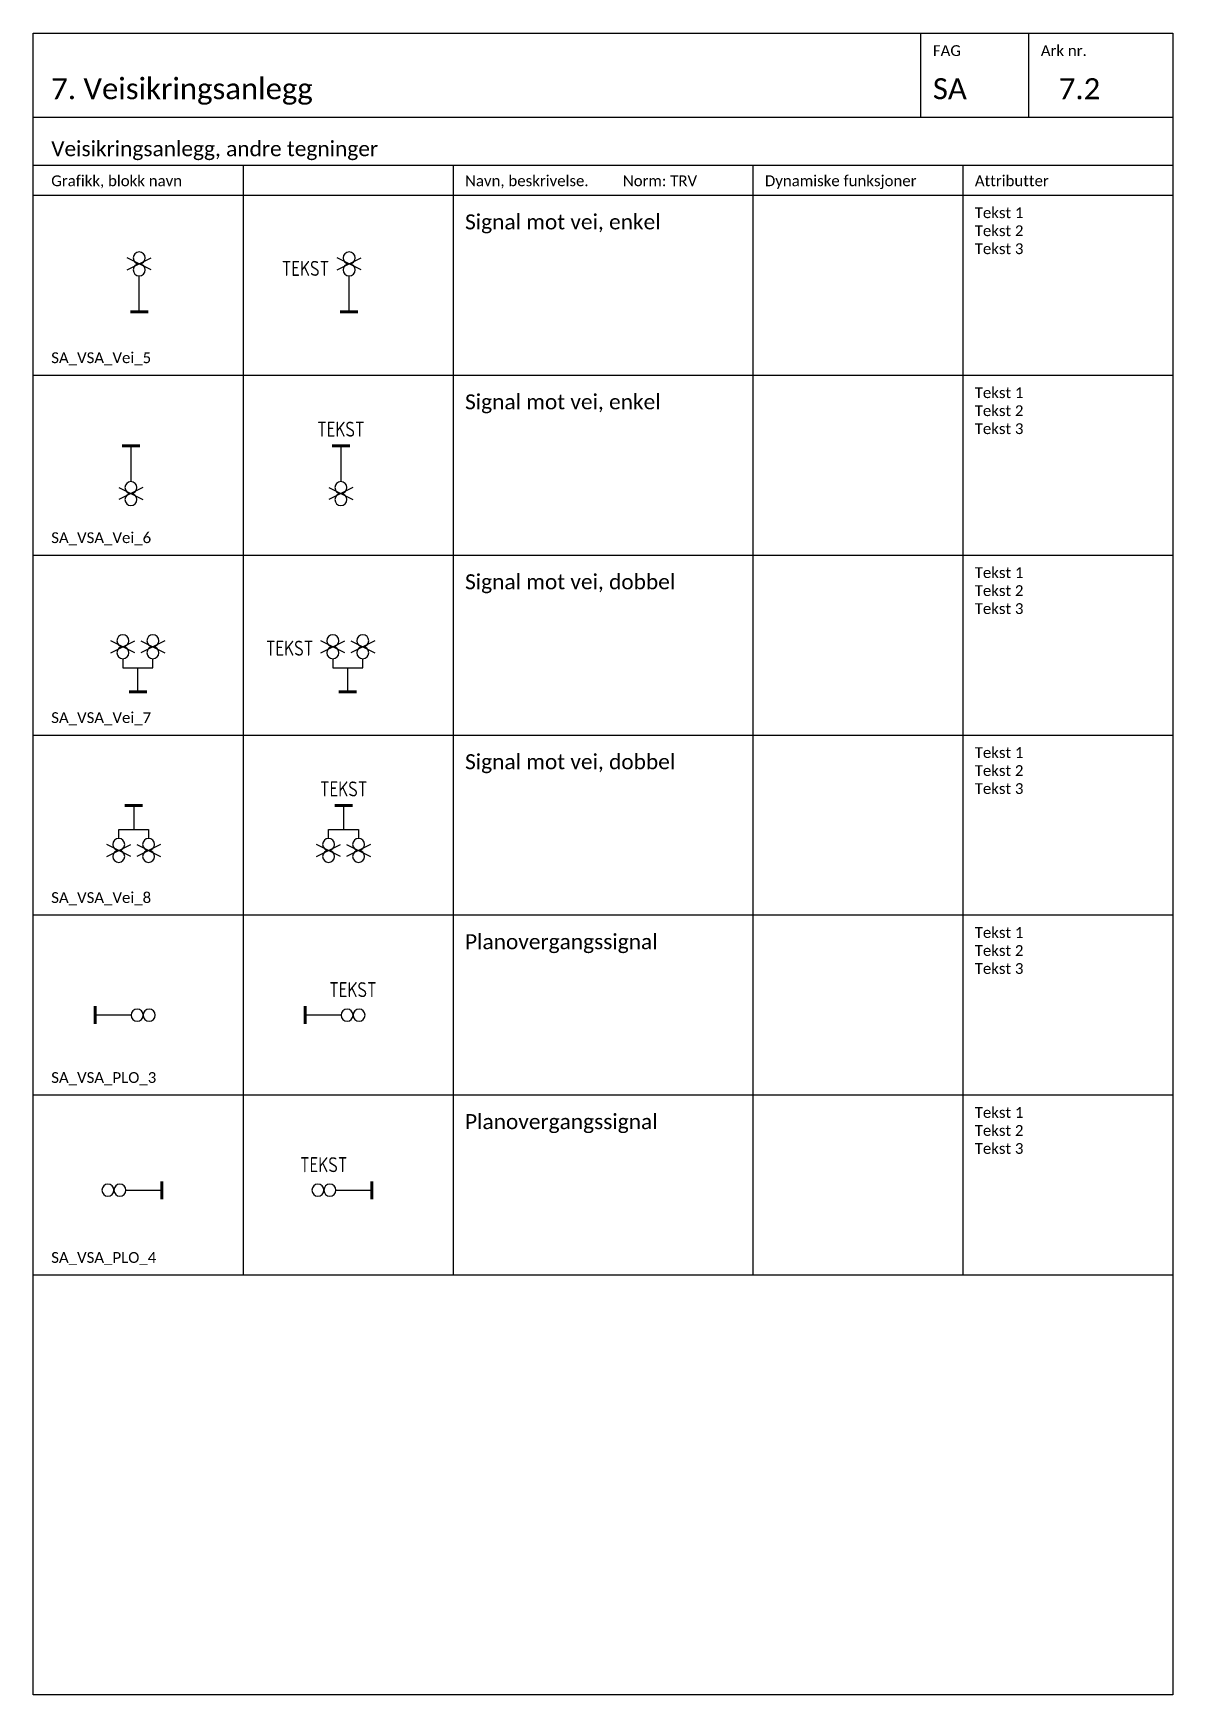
# Model space of a CAD drawing. Header units: millimetres. Extents: x -210 to 2500, y -2763 to 277.
# Drawn here: x 210 to 400, y -1842 to -1565 of the extents above; entities that cross this region are included whole.
import ezdxf
from ezdxf.enums import TextEntityAlignment as Align

# ---------------------------------------------------------------- set-up
doc = ezdxf.new("R2010")
doc.units = ezdxf.units.MM
for name, color, linetype in [('RAMME', 5, 'Continuous'), ('RAMME SYMBOLER', 4, 'Continuous'), ('RAMME TEKST', 7, 'Continuous'), ('SIG-Signaler', 2, 'Continuous'), ('SIG_ATT_Tekst25', 2, 'Continuous')]:
    doc.layers.add(name, color=color, linetype=linetype)
doc.styles.add('Calibri', font='calibri.ttf')
doc.styles.add('ISOCP', font='isocp.shx', dxfattribs={"width": 0.9})

msp = doc.modelspace()

# ---------------------------------------------------------------- texts
at = {"layer": 'RAMME TEKST', "linetype": 'ByBlock', "style": 'Calibri'}
for s, height, p in [('FAG', 1.8, (360, -1568.8)), ('Ark nr.', 1.8, (378, -1568.8)), ('7. Veisikringsanlegg', 3.5, (213, -1576)), ('SA', 3.5, (360, -1576)), ('7.2', 3.5, (381, -1576)), ('Veisikringsanlegg, andre tegninger', 2.5, (213, -1585.5)), ('Grafikk, blokk navn', 1.8, (213, -1590.5)), ('Navn, beskrivelse.         Norm: TRV', 1.8, (282, -1590.5)), ('Dynamiske funksjoner', 1.8, (332, -1590.5)), ('Attributter', 1.8, (367, -1590.5)), ('SA_VSA_Vei_5', 1.8, (213, -1620)), ('SA_VSA_Vei_6', 1.8, (213, -1650)), ('SA_VSA_Vei_7', 1.8, (213, -1680)), ('SA_VSA_Vei_8', 1.8, (213, -1710)), ('SA_VSA_PLO_3', 1.8, (213, -1740)), ('SA_VSA_PLO_4', 1.8, (213, -1770))]:
    msp.add_text(s, height=height, dxfattribs=at).set_placement(p)
at = {"layer": 'RAMME TEKST', "linetype": 'ByBlock', "char_height": 2.5, "width": 46, "attachment_point": 1, "style": 'Calibri'}
for s, insert in [('Signal mot vei, enkel', (282, -1595.2)), ('Signal mot vei, enkel', (282, -1625.2)), ('Signal mot vei, dobbel', (282, -1655.2)), ('Signal mot vei, dobbel', (282, -1685.2)), ('Planovergangssignal', (282, -1715.2)), ('Planovergangssignal', (282, -1745.2))]:
    msp.add_mtext(s, dxfattribs=dict(at, insert=insert))
at = {"layer": 'RAMME TEKST', "linetype": 'ByBlock', "lineweight": -2, "char_height": 1.8, "width": 26.77885, "attachment_point": 1, "style": 'Calibri'}
for insert in [(366.971, -1594.025), (366.971, -1624.025), (366.971, -1654.025), (366.971, -1684.025), (366.971, -1714.025), (366.971, -1744.025)]:
    msp.add_mtext('Tekst 1\\PTekst 2\\PTekst 3', dxfattribs=dict(at, insert=insert))

# ---------------------------------------------------------------- blocks, each defined once
blk = doc.blocks.new('SA_VSA_PLO_4')
at = {"color": 0, "linetype": 'ByBlock', "lineweight": -2}
for points in [[(-8, 0, 1), (-10, 0, 1), (-8, 0, 1)], [(-6, 0, 1), (-8, 0, 1), (-6, 0, 1)]]:
    blk.add_lwpolyline(points, format="xyb", dxfattribs=at)
blk.add_lwpolyline([(-6, 0), (0, 0)], dxfattribs=at)
for points, const_width in [([(0, -1.5), (0, 1.5)], 0.5), ([(0, 1.5), (0, -1.5)], 0.15)]:
    blk.add_lwpolyline(points, dxfattribs=dict(at, const_width=const_width))
at = {"layer": 'SIG_ATT_Tekst25', "linetype": 'ByBlock', "lineweight": -2, "style": 'ISOCP', "width": 0.9}
for tag, p in [('TEKST1', (-8.03, 3)), ('TEKST3', (-8, -5))]:
    blk.add_attdef(tag, text='', height=2.5, dxfattribs=at).set_placement(p, align=Align.CENTER)
blk.add_attdef('TEKST2', (2, -1.31), '', height=2.5, dxfattribs=at)
blk = doc.blocks.new('SA_VSA_PLO_3')
at = {"color": 0, "linetype": 'ByBlock', "lineweight": -2}
for points, const_width in [([(0, -1.5), (0, 1.5)], 0.5), ([(0, 1.5), (0, -1.5)], 0.15)]:
    blk.add_lwpolyline(points, dxfattribs=dict(at, const_width=const_width))
blk.add_lwpolyline([(6, 0), (0, 0)], dxfattribs=at)
for points in [[(8, 0, 1), (6, 0, 1), (8, 0, 1)], [(10, 0, 1), (8, 0, 1), (10, 0, 1)]]:
    blk.add_lwpolyline(points, format="xyb", dxfattribs=at)
at = {"layer": 'SIG_ATT_Tekst25', "linetype": 'ByBlock', "lineweight": -2, "style": 'ISOCP', "width": 0.9}
for tag, p in [('TEKST1', (7.98, 3)), ('TEKST3', (8.01, -5))]:
    blk.add_attdef(tag, text='', height=2.5, dxfattribs=at).set_placement(p, align=Align.CENTER)
blk.add_attdef('TEKST2', text='', height=2.5, dxfattribs=at).set_placement((-2.27, -1.2), align=Align.RIGHT)
blk = doc.blocks.new('SA_VSA_Vei_5')
at = {"color": 0, "linetype": 'ByBlock', "lineweight": -2}
for points in [[(2, 7), (-2, 9)], [(-2, 7), (2, 9)], [(0, 0), (0, 6)]]:
    blk.add_lwpolyline(points, dxfattribs=at)
for points in [[(1, 9, 1), (-1, 9, 1), (1, 9, 1)], [(1, 7, 1), (-1, 7, 1), (1, 7, 1)]]:
    blk.add_lwpolyline(points, format="xyb", dxfattribs=at)
for points, const_width in [([(-1.5, 0), (1.5, 0)], 0.5), ([(1.5, 0), (-1.5, 0)], 0.15)]:
    blk.add_lwpolyline(points, dxfattribs=dict(at, const_width=const_width))
at = {"layer": 'SIG_ATT_Tekst25', "linetype": 'ByBlock', "lineweight": -2, "style": 'ISOCP', "width": 0.9}
blk.add_attdef('TEKST1', text='', height=2.5, dxfattribs=at).set_placement((-3.33, 6), align=Align.RIGHT)
blk.add_attdef('TEKST2', (3.25, 6), '', height=2.5, dxfattribs=at)
blk.add_attdef('TEKST3', text='', height=2.5, dxfattribs=at).set_placement((0.01, -3.5), align=Align.CENTER)
blk = doc.blocks.new('SA_VSA_Vei_7')
at = {"color": 0, "linetype": 'ByBlock', "lineweight": -2}
for points in [[(-4.5, 6.5), (-0.5, 8.5)], [(-0.5, 6.5), (-4.5, 8.5)], [(0.5, 8.5), (4.5, 6.5)], [(4.5, 8.5), (0.5, 6.5)], [(-2.5, 5.5), (-2.5, 4)], [(-2.5, 4), (2.5, 4)], [(0, 0), (0, 4)], [(2.5, 4), (2.5, 5.5)]]:
    blk.add_lwpolyline(points, dxfattribs=at)
for points in [[(-1.5, 8.5, 1), (-3.5, 8.5, 1), (-1.5, 8.5, 1)], [(3.5, 8.5, 1), (1.5, 8.5, 1), (3.5, 8.5, 1)], [(-1.5, 6.5, 1), (-3.5, 6.5, 1), (-1.5, 6.5, 1)], [(3.5, 6.5, 1), (1.5, 6.5, 1), (3.5, 6.5, 1)]]:
    blk.add_lwpolyline(points, format="xyb", dxfattribs=at)
for const_width in [0.5, 0.15]:
    blk.add_lwpolyline([(1.5, 0), (-1.5, 0)], dxfattribs=dict(at, const_width=const_width))
at = {"layer": 'SIG_ATT_Tekst25', "linetype": 'ByBlock', "lineweight": -2, "style": 'ISOCP', "width": 0.9}
blk.add_attdef('TEKST1', text='', height=2.5, dxfattribs=at).set_placement((-5.75, 6), align=Align.RIGHT)
blk.add_attdef('TEKST2', (5.9, 6), '', height=2.5, dxfattribs=at)
at = {"layer": 'SIG_ATT_Tekst25', "linetype": 'ByBlock', "lineweight": -2, "style": 'ISOCP', "width": 0.9, "flags": 4}
blk.add_attdef('TEKST3', text='', height=2.5, dxfattribs=at).set_placement((0.02, -3.5), align=Align.CENTER)
blk = doc.blocks.new('SA_VSA_Vei_6')
at = {"color": 0, "linetype": 'ByBlock', "lineweight": -2}
for points, const_width in [([(-1.5, 0), (1.5, 0)], 0.5), ([(1.5, 0), (-1.5, 0)], 0.15)]:
    blk.add_lwpolyline(points, dxfattribs=dict(at, const_width=const_width))
for points in [[(0, 0), (0, -6)], [(2, -7), (-2, -9)], [(-2, -7), (2, -9)]]:
    blk.add_lwpolyline(points, dxfattribs=at)
for points in [[(1, -7, 1), (-1, -7, 1), (1, -7, 1)], [(1, -9, 1), (-1, -9, 1), (1, -9, 1)]]:
    blk.add_lwpolyline(points, format="xyb", dxfattribs=at)
at = {"layer": 'SIG_ATT_Tekst25', "linetype": 'ByBlock', "lineweight": -2, "style": 'ISOCP', "width": 0.9}
blk.add_attdef('TEKST1', text='', height=2.5, dxfattribs=at).set_placement((0, 1.5), align=Align.CENTER)
blk.add_attdef('TEKST2', text='', height=2.5, dxfattribs=at).set_placement((-2.98, -10), align=Align.RIGHT)
blk.add_attdef('TEKST3', (3.05, -10), '', height=2.5, dxfattribs=at)
blk = doc.blocks.new('SA_VSA_Vei_8')
at = {"color": 0, "linetype": 'ByBlock', "lineweight": -2}
for points, const_width in [([(-1.5, 0), (1.5, 0)], 0.5), ([(1.5, 0), (-1.5, 0)], 0.15)]:
    blk.add_lwpolyline(points, dxfattribs=dict(at, const_width=const_width))
for points in [[(0, 0), (0, -4)], [(-2.5, -4), (2.5, -4)], [(-2.5, -5.5), (-2.5, -4)], [(2.5, -4), (2.5, -5.5)], [(-0.5, -8.5), (-4.5, -6.5)], [(-4.5, -8.5), (-0.5, -6.5)], [(0.5, -6.5), (4.5, -8.5)], [(4.5, -6.5), (0.5, -8.5)]]:
    blk.add_lwpolyline(points, dxfattribs=at)
for points in [[(-1.5, -6.5, 1), (-3.5, -6.5, 1), (-1.5, -6.5, 1)], [(3.5, -6.5, 1), (1.5, -6.5, 1), (3.5, -6.5, 1)], [(-1.5, -8.5, 1), (-3.5, -8.5, 1), (-1.5, -8.5, 1)], [(3.5, -8.5, 1), (1.5, -8.5, 1), (3.5, -8.5, 1)]]:
    blk.add_lwpolyline(points, format="xyb", dxfattribs=at)
at = {"layer": 'SIG_ATT_Tekst25', "linetype": 'ByBlock', "lineweight": -2, "style": 'ISOCP', "width": 0.9}
blk.add_attdef('TEKST1', text='', height=2.5, dxfattribs=at).set_placement((0.02, 1.5), align=Align.CENTER)
blk.add_attdef('TEKST2', text='', height=2.5, dxfattribs=at).set_placement((-5.73, -8), align=Align.RIGHT)
blk.add_attdef('TEKST3', (5.81, -8), '', height=2.5, dxfattribs=at)

# ---------------------------------------------------------------- linework, layer by layer
at = {"layer": 'RAMME'}
msp.add_line((210, -1579), (400, -1579), dxfattribs=at)
msp.add_lwpolyline([(400, -1842), (210, -1842), (210, -1565), (400, -1565)], close=True, dxfattribs=at)
at = {"layer": 'RAMME SYMBOLER'}
for p, q in [((358, -1579), (358, -1565)), ((376, -1579), (376, -1565)), ((210, -1587), (400, -1587)), ((245, -1587), (245, -1772)), ((280, -1587), (280, -1772)), ((330, -1587), (330, -1772)), ((365, -1587), (365, -1772)), ((210, -1592), (400, -1592)), ((210, -1622), (400, -1622)), ((210, -1652), (400, -1652)), ((210, -1682), (400, -1682)), ((210, -1712), (400, -1712)), ((210, -1742), (400, -1742)), ((210, -1772), (400, -1772))]:
    msp.add_line(p, q, dxfattribs=at)

# ---------------------------------------------------------------- block references
at = {"layer": 'SIG-Signaler'}
for name, p in [('SA_VSA_Vei_5', (227.674, -1611.457)), ('SA_VSA_Vei_6', (226.295, -1633.759)), ('SA_VSA_Vei_7', (227.451, -1674.772)), ('SA_VSA_Vei_8', (226.747, -1693.734)), ('SA_VSA_PLO_3', (220.327, -1728.697)), ('SA_VSA_PLO_4', (231.466, -1757.879))]:
    msp.add_blockref(name, p, dxfattribs=at)
for name, p in [('SA_VSA_Vei_5', (262.674, -1611.457)), ('SA_VSA_Vei_6', (261.295, -1633.759)), ('SA_VSA_Vei_7', (262.451, -1674.772)), ('SA_VSA_Vei_8', (261.747, -1693.734)), ('SA_VSA_PLO_3', (255.327, -1728.697)), ('SA_VSA_PLO_4', (266.466, -1757.879))]:
    msp.add_blockref(name, p, dxfattribs=at).add_auto_attribs({'TEKST1': 'TEKST'})

msp.set_redraw_order([(e.dxf.handle, doc.entitydb.next_handle()) for e in msp.query("TEXT MTEXT ATTDEF DIMENSION ARC_DIMENSION")])  # texts and dimensions are drawn at this point

doc.saveas('drawing.dxf')
